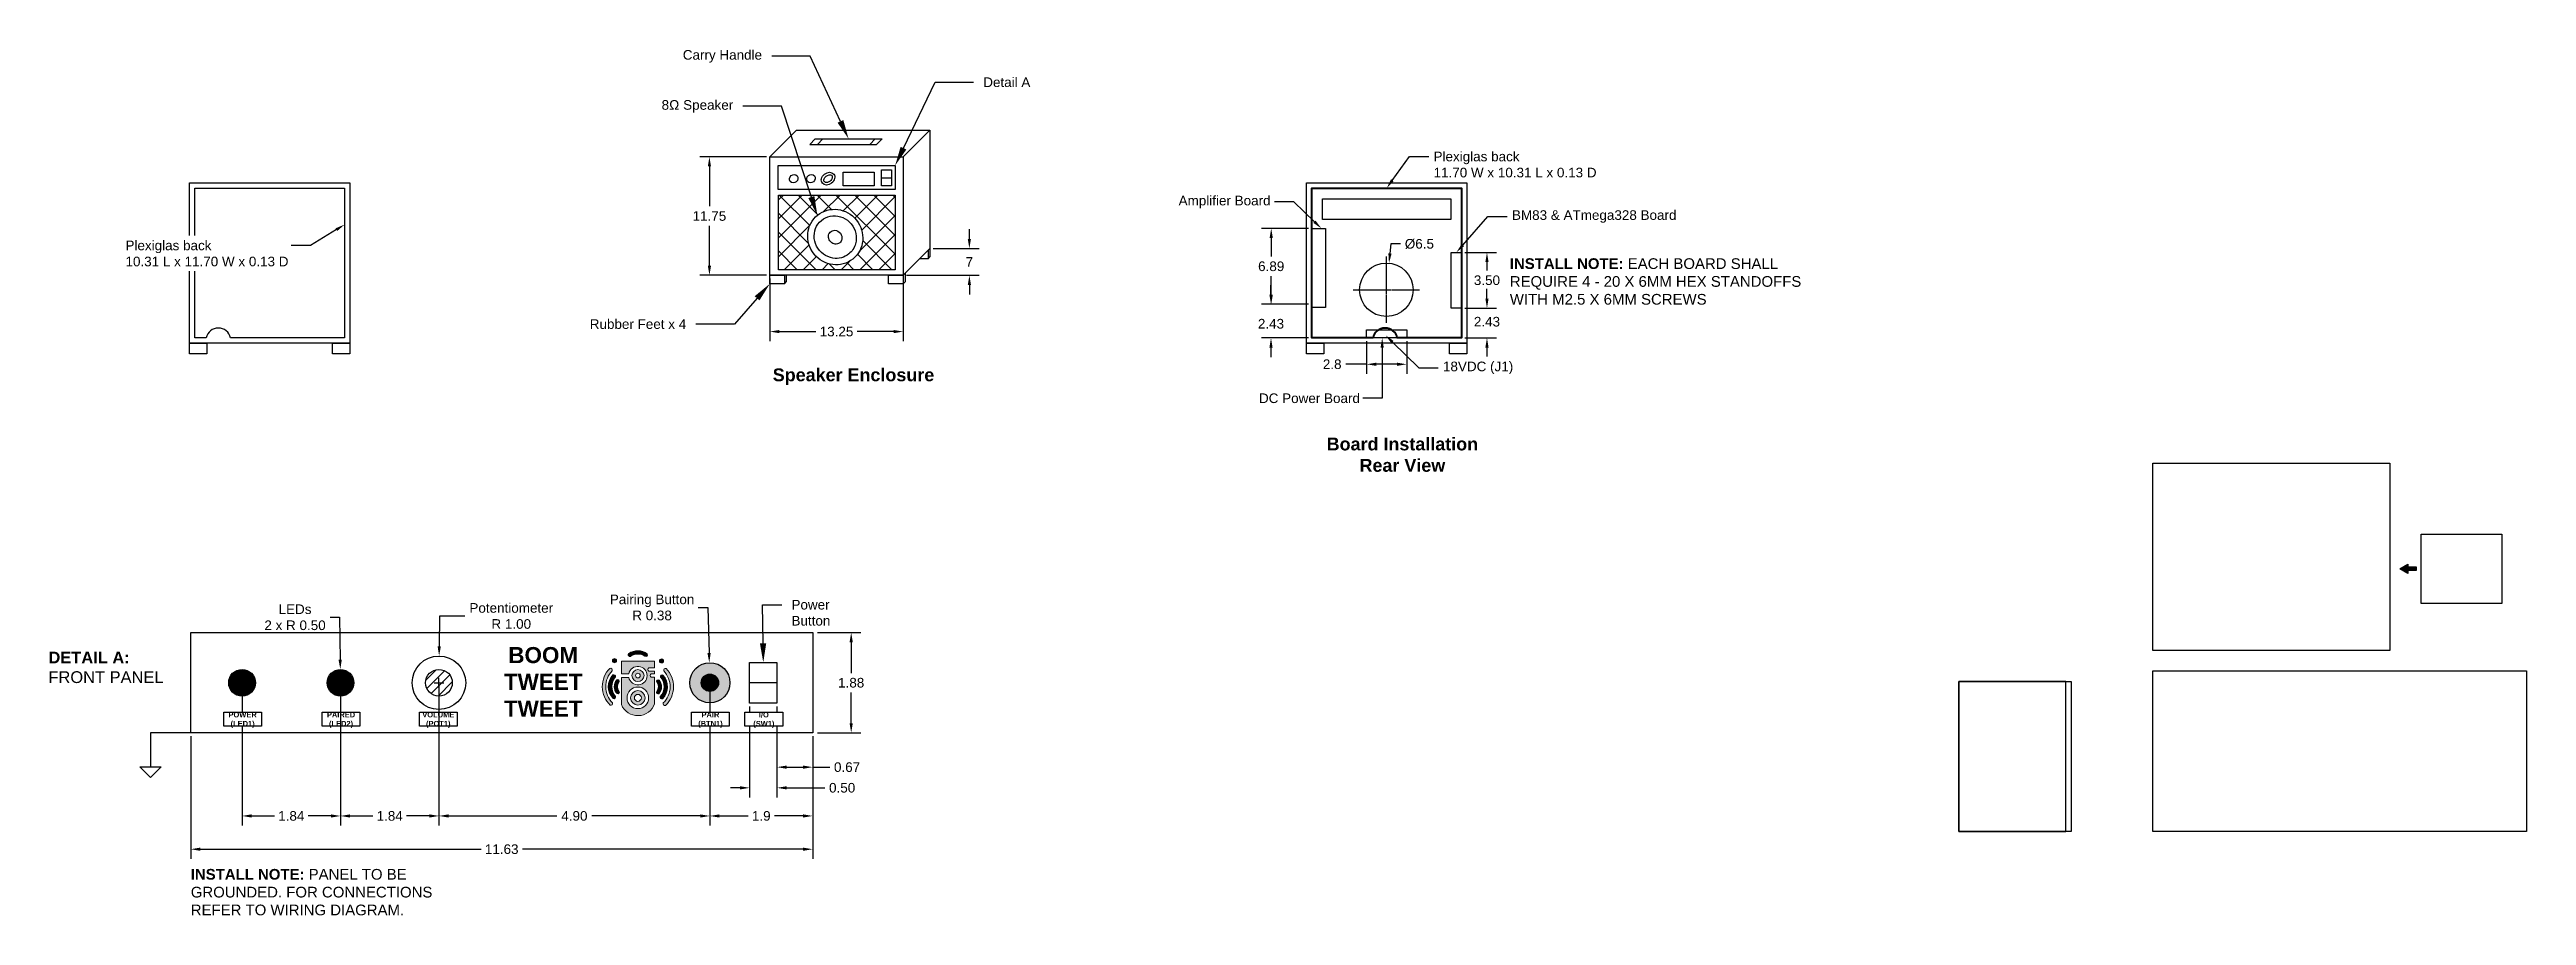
# Model space of a CAD drawing. Header units: inches. Extents: x 1.2 to 47.5, y 3.3 to 19.5.
import ezdxf
from ezdxf import colors
from ezdxf.entities.mleader import LeaderData, LeaderLine
from ezdxf.math import Vec2, Vec3

# ---------------------------------------------------------------- set-up
doc = ezdxf.new("R2010")
doc.units = ezdxf.units.IN
doc.header["$MEASUREMENT"] = 0
doc.linetypes.add('CENTER2', pattern=[1.125, 0.75, -0.125, 0.125, -0.125])
for name, color, linetype, lineweight in [('ARCYLIC OUTLINE', 7, 'Continuous', 40), ('Border', 7, 'Continuous', 25), ('LOGO', 7, 'Continuous', 20)]:
    doc.layers.add(name, color=color, linetype=linetype, lineweight=lineweight)
doc.styles.get("Standard").update_dxf_attribs({"font": 'arial.ttf'})
doc.dimstyles.get("Standard").update_dxf_attribs({"dimtxt": 0.18, "dimasz": 0.18, "dimexe": 0.18, "dimexo": 0.0625, "dimgap": 0.09, "dimtad": 0, "dimtih": 1, "dimtoh": 1, "dimdec": 4, "dimzin": 0, "dimdsep": 46, "dimtxsty": 'Standard', "dimcen": 0.09, "dimadec": 0, "dimazin": 0, "dimtfac": 1, "dimtdec": 4, "dimtofl": 0, "dimtmove": 0, "dimatfit": 3, "dimfxl": 1, "dimtolj": 1, "dimtzin": 0, "dimarcsym": 0})
picture_1 = doc.add_image_def('image1.png', size_in_pixel=(910, 391))
picture_2 = doc.add_image_def('image2.png', size_in_pixel=(914, 723))
picture_3 = doc.add_image_def('image3.png', size_in_pixel=(630, 732))
picture_4 = doc.add_image_def('image4.png', size_in_pixel=(143, 816))
picture_5 = doc.add_image_def('image5.png', size_in_pixel=(1331, 247))
picture_6 = doc.add_image_def('image6.png', size_in_pixel=(692, 921))
picture_7 = doc.add_image_def('image7.png', size_in_pixel=(1273, 259))

msp = doc.modelspace()

# ---------------------------------------------------------------- texts
at = {"attachment_point": 1}
for s, insert, char_height, width in [('{\\fArial|b1|i0|c0|p34;Speaker Enclosure}', (14.69262, 13.52262), 0.24, 3.1189757), ('\\pxqc;{\\fArial|b1|i0|c0|p34;Board Installation\\PRear View}', (25.046, 12.23018), 0.24, 2.8321435), ('{\\fArial|b1|i0|c0|p34;DETAIL A:\\P}FRONT PANEL', (1.15354, 8.22807), 0.22, 2.660432), ('\\pxqc;{\\fArial|b1|i0|c0|p34;BOOM\\PTWEET\\PTWEET}', (9.47008, 8.31374), 0.3, 1.8632363)]:
    msp.add_mtext(s, dxfattribs=dict(at, insert=insert, char_height=char_height, width=width))
at = {"insert": (3.81397, 4.16537), "char_height": 0.2, "attachment_point": 1}
msp.add_mtext_dynamic_manual_height_columns('{\\fArial|b1|i0|c0|p34;INSTALL NOTE:} PANEL TO BE GROUNDED. FOR CONNECTIONS REFER TO WIRING DIAGRAM.  ', width=4.7846959, gutter_width=0.25, heights=[1.12445], dxfattribs=at)

# ---------------------------------------------------------------- blocks, each defined once
blk = doc.blocks.new('*D3')
at = {"layer": 'Border', "color": 0, "lineweight": -2, "transparency": 16777216}
for p, q in [((17.694, 15.763), (18.548, 15.763)), ((18.368, 15.943), (18.368, 16.123)), ((17.194, 15.263), (18.548, 15.263)), ((18.368, 15.083), (18.368, 14.903))]:
    blk.add_line(p, q, dxfattribs=at)
at = {"layer": 'Border', "color": 0, "transparency": 16777216}
for points in [[(18.338, 15.943), (18.398, 15.943), (18.368, 15.763)], [(18.338, 15.083), (18.398, 15.083), (18.368, 15.263)]]:
    blk.add_solid(points, dxfattribs=at)
at = {"layer": 'Defpoints', "color": 0, "transparency": 16777216}
for p in [(17.632, 15.763), (18.368, 15.763), (17.132, 15.263)]:
    blk.add_point(p, dxfattribs=at)
at = {"layer": 'Border', "color": 0, "transparency": 16777216, "insert": (18.368, 15.513), "char_height": 0.18, "attachment_point": 5}
blk.add_mtext('\\A1;7', dxfattribs=at)
blk = doc.blocks.new('A$C42fe1517')
h = blk.add_hatch(color=256)
h.dxf.hatch_style = 1
h.set_gradient(color1=(0, 0, 255), color2=(168, 168, 255), rotation=180)
h.paths.add_polyline_path([(1.48, 3.43, 0.334038), (-1.47, 3.48, 1), (-1.09, 3.11, -0.289215), (1.1, 3.08, 0.882725)])
h = blk.add_hatch(color=256)
h.dxf.hatch_style = 1
h.set_gradient(color1=(0, 0, 255), color2=(168, 168, 255), rotation=180)
h.paths.add_polyline_path([(-4.07, 0.77, 0.637922), (-4.45, 1.15, 0.416247), (-4.41, -4.68, 0.651287), (-4.04, -4.29, -0.416247)])
h = blk.add_hatch(color=256)
h.dxf.hatch_style = 1
h.set_gradient(color1=(0, 0, 255), color2=(168, 168, 255), rotation=180)
h.paths.add_polyline_path([(-3.56, -0.19, 0.575596), (-3.96, 0.12, 0.400758), (-3.92, -3.64, 0.681343), (-3.55, -3.28, -0.381953)])
h = blk.add_hatch(color=256)
h.dxf.hatch_style = 1
h.set_gradient(color1=(0, 0, 255), color2=(168, 168, 255), rotation=180)
h.paths.add_polyline_path([(-3.38, 2.37, 1), (-4.03, 2.37, 1)])
h = blk.add_hatch(color=256)
h.dxf.hatch_style = 1
h.set_gradient(color1=(0, 0, 255), color2=(168, 168, 255), rotation=180)
h.paths.add_polyline_path([(2.64, -0.27), (2.09, -0.27, -0.625251), (2.09, 0.29), (2.64, 0.29), (2.64, 0.68), (1.73, 0.68, -0.625251), (1.73, 1.23), (2.64, 1.23), (2.64, 2.29), (-2.62, 2.29), (-2.62, 0.28), (-1.45, 0.28, -10.372386), (-1.45, -0.28), (-2.62, -0.28), (-2.62, -4.59, 0.690333), (2.64, -4.45)])
h.paths.add_polyline_path([(1.68, -3.52, -1), (-1.71, -3.52, -1)], flags=16)
h.paths.add_polyline_path([(1.13, -3.52, -1), (-1.16, -3.52, -1)], flags=0)
h.paths.add_polyline_path([(0.54, -3.52, -1), (-0.57, -3.52, -1)], flags=0)
h = blk.add_hatch(color=256)
h.dxf.hatch_style = 1
h.set_gradient(color1=(0, 0, 255), color2=(168, 168, 255), rotation=180)
h.paths.add_polyline_path([(0.96, 0, 1), (-0.96, 0, 1)])
h.paths.add_polyline_path([(-0.37, 0, -1), (0.37, 0, -1)], flags=16)
h.paths.add_polyline_path([(-1.16, -3.52, 1), (1.13, -3.52, 1)])
h.paths.add_polyline_path([(0.54, -3.52, -1), (-0.57, -3.52, -1)], flags=16)
h = blk.add_hatch(color=256)
h.dxf.hatch_style = 1
h.set_gradient(color1=(0, 0, 255), color2=(168, 168, 255), rotation=180)
h.paths.add_polyline_path([(4.05, 2.33, 1), (3.4, 2.33, 1)])
h = blk.add_hatch(color=256)
h.dxf.hatch_style = 1
h.set_gradient(color1=(0, 0, 255), color2=(168, 168, 255), rotation=180)
h.paths.add_polyline_path([(3.96, 0.09, 0.575596), (3.56, -0.22, -0.381953), (3.53, -3.31, 0.681343), (3.89, -3.67, 0.400758)])
h = blk.add_hatch(color=256)
h.dxf.hatch_style = 1
h.set_gradient(color1=(0, 0, 255), color2=(168, 168, 255), rotation=180)
h.paths.add_polyline_path([(4.46, 1.12, 0.637922), (4.08, 0.74, -0.416247), (4, -4.33, 0.651287), (4.37, -4.72, 0.416247)])
h = blk.add_hatch(color=256)
h.dxf.hatch_style = 1
h.set_gradient(color1=(122, 175, 255), color2=(158, 197, 255), rotation=180)
h.paths.add_polyline_path([(-2.99, -1.01, 0.759198), (-3.35, -0.67, 0.390035), (-3.31, -2.84, 0.755083), (-2.98, -2.49, -0.351633)])
h = blk.add_hatch(color=256)
h.dxf.hatch_style = 1
h.set_gradient(color1=(122, 175, 255), color2=(158, 197, 255), rotation=180)
h.paths.add_polyline_path([(3.34, -0.7, 0.759198), (2.98, -1.03, -0.351633), (2.96, -2.51, 0.755083), (3.28, -2.87, 0.390035)])
at = {"layer": 'LOGO'}
for points in [[(1.48, 3.43, 0.334038), (-1.47, 3.48, 1), (-1.09, 3.11, -0.289215), (1.1, 3.08, 0.882725)], [(-4.45, 1.15, 0.416247), (-4.41, -4.68, 0.651287), (-4.04, -4.29, -0.416247), (-4.07, 0.77, 0.637922)], [(-3.55, -3.28, -0.381953), (-3.56, -0.19, 0.575596), (-3.96, 0.12, 0.400758), (-3.92, -3.64, 0.681343)], [(3.53, -3.31, 0.381953), (3.56, -0.22, -0.575596), (3.96, 0.09, -0.400758), (3.89, -3.67, -0.681343)], [(4.46, 1.12, -0.416247), (4.37, -4.72, -0.651287), (4, -4.33, 0.416247), (4.08, 0.74, -0.637922)], [(-2.98, -2.49, -0.351633), (-2.99, -1.01, 0.759198), (-3.35, -0.67, 0.390035), (-3.31, -2.84, 0.755083)], [(2.96, -2.51, 0.351633), (2.98, -1.03, -0.759198), (3.34, -0.7, -0.390035), (3.28, -2.87, -0.755083)]]:
    blk.add_lwpolyline(points, format="xyb", close=True, dxfattribs=at)
blk.add_lwpolyline([(1.73, 1.23), (2.64, 1.23), (1.73, 1.23, 0.625251), (1.73, 0.68), (2.64, 0.68), (2.64, 0.29), (2.09, 0.29, 0.625251), (2.09, -0.27), (2.64, -0.27), (2.64, -4.45, -0.690333), (-2.62, -4.59), (-2.62, -0.28), (-1.45, -0.28, 10.372386), (-1.45, 0.28), (-2.62, 0.28), (-2.62, 2.29), (2.64, 2.29), (2.64, 1.23)], format="xyb", dxfattribs=at)
blk.add_lwpolyline([(1.73, 0.68), (2.64, 0.68)], dxfattribs=at)
for centre, radius in [((-3.71, 2.37), 0.323), ((0, 0), 0.956), ((0, 0), 0.372), ((3.73, 2.33), 0.323), ((-0.02, -3.52), 1.7), ((-0.02, -3.52), 1.15), ((-0.02, -3.52), 0.554)]:
    blk.add_circle(centre, radius, dxfattribs=at)
blk = doc.blocks.new('*D4')
at = {"color": 0, "lineweight": -2, "transparency": 16777216}
for p, q in [((3.814, 6.646), (3.814, 4.354)), ((15.439, 6.646), (15.439, 4.354)), ((3.994, 4.534), (9.241, 4.534)), ((15.259, 4.534), (10.012, 4.534))]:
    blk.add_line(p, q, dxfattribs=at)
at = {"color": 0, "transparency": 16777216}
for points in [[(3.994, 4.564), (3.994, 4.504), (3.814, 4.534)], [(15.259, 4.564), (15.259, 4.504), (15.439, 4.534)]]:
    blk.add_solid(points, dxfattribs=at)
at = {"layer": 'Defpoints', "color": 0, "transparency": 16777216}
for p in [(3.814, 6.708), (15.439, 6.708), (15.439, 4.534)]:
    blk.add_point(p, dxfattribs=at)
at = {"color": 0, "transparency": 16777216, "insert": (9.626, 4.534), "char_height": 0.18, "attachment_point": 5}
blk.add_mtext('\\A1;11.63', dxfattribs=at)
blk = doc.blocks.new('*D5')
at = {"color": 0, "lineweight": -2, "transparency": 16777216}
for p, q in [((15.532, 8.583), (16.339, 8.583)), ((16.159, 8.403), (16.159, 7.828)), ((16.159, 6.888), (16.159, 7.464)), ((15.532, 6.708), (16.339, 6.708))]:
    blk.add_line(p, q, dxfattribs=at)
at = {"color": 0, "transparency": 16777216}
for points in [[(16.129, 8.403), (16.189, 8.403), (16.159, 8.583)], [(16.129, 6.888), (16.189, 6.888), (16.159, 6.708)]]:
    blk.add_solid(points, dxfattribs=at)
at = {"layer": 'Defpoints', "color": 0, "transparency": 16777216}
for p in [(15.47, 8.583), (15.47, 6.708), (16.159, 6.708)]:
    blk.add_point(p, dxfattribs=at)
at = {"color": 0, "transparency": 16777216, "insert": (16.159, 7.646), "char_height": 0.18, "attachment_point": 5}
blk.add_mtext('\\A1;1.88', dxfattribs=at)
blk = doc.blocks.new('*D6')
at = {"color": 0, "lineweight": -2, "transparency": 16777216}
for p, q in [((14.771, 7.203), (14.771, 5.888)), ((15.439, 6.646), (15.439, 5.888)), ((14.951, 6.068), (15.259, 6.068)), ((15.439, 6.068), (15.758, 6.068))]:
    blk.add_line(p, q, dxfattribs=at)
at = {"color": 0, "transparency": 16777216}
for points in [[(14.951, 6.098), (14.951, 6.038), (14.771, 6.068)], [(15.259, 6.098), (15.259, 6.038), (15.439, 6.068)]]:
    blk.add_solid(points, dxfattribs=at)
at = {"layer": 'Defpoints', "color": 0, "transparency": 16777216}
for p in [(14.771, 7.266), (15.439, 6.708), (14.771, 6.068)]:
    blk.add_point(p, dxfattribs=at)
at = {"color": 0, "transparency": 16777216, "insert": (16.082, 6.068), "char_height": 0.18, "attachment_point": 5}
blk.add_mtext('\\A1;0.67', dxfattribs=at)
blk = doc.blocks.new('*D7')
at = {"color": 0, "lineweight": -2, "transparency": 16777216}
for p, q in [((14.261, 7.203), (14.261, 5.502)), ((14.771, 7.203), (14.771, 5.502)), ((14.081, 5.682), (13.901, 5.682)), ((14.951, 5.682), (15.667, 5.682))]:
    blk.add_line(p, q, dxfattribs=at)
at = {"color": 0, "transparency": 16777216}
for points in [[(14.081, 5.712), (14.081, 5.652), (14.261, 5.682)], [(14.951, 5.712), (14.951, 5.652), (14.771, 5.682)]]:
    blk.add_solid(points, dxfattribs=at)
at = {"layer": 'Defpoints', "color": 0, "transparency": 16777216}
for p in [(14.261, 7.266), (14.771, 7.266), (14.261, 5.682)]:
    blk.add_point(p, dxfattribs=at)
at = {"color": 0, "transparency": 16777216, "insert": (15.99, 5.682), "char_height": 0.18, "attachment_point": 5}
blk.add_mtext('\\A1;0.50', dxfattribs=at)
blk = doc.blocks.new('*D8')
at = {"color": 0, "lineweight": -2, "transparency": 16777216}
for p, q in [((13.517, 7.583), (13.517, 4.976)), ((15.439, 6.646), (15.439, 4.976)), ((13.697, 5.156), (14.233, 5.156)), ((15.259, 5.156), (14.724, 5.156))]:
    blk.add_line(p, q, dxfattribs=at)
at = {"color": 0, "transparency": 16777216}
for points in [[(13.697, 5.186), (13.697, 5.126), (13.517, 5.156)], [(15.259, 5.186), (15.259, 5.126), (15.439, 5.156)]]:
    blk.add_solid(points, dxfattribs=at)
at = {"layer": 'Defpoints', "color": 0, "transparency": 16777216}
for p in [(13.517, 7.646), (15.439, 6.708), (15.439, 5.156)]:
    blk.add_point(p, dxfattribs=at)
at = {"color": 0, "transparency": 16777216, "insert": (14.478, 5.156), "char_height": 0.18, "attachment_point": 5}
blk.add_mtext('\\A1;1.9', dxfattribs=at)
blk = doc.blocks.new('*D9')
at = {"color": 0, "lineweight": -2, "transparency": 16777216}
for p, q in [((8.453, 7.583), (8.453, 4.976)), ((13.517, 7.583), (13.517, 4.976)), ((8.633, 5.156), (10.658, 5.156)), ((13.337, 5.156), (11.312, 5.156))]:
    blk.add_line(p, q, dxfattribs=at)
at = {"color": 0, "transparency": 16777216}
for points in [[(8.633, 5.186), (8.633, 5.126), (8.453, 5.156)], [(13.337, 5.186), (13.337, 5.126), (13.517, 5.156)]]:
    blk.add_solid(points, dxfattribs=at)
at = {"layer": 'Defpoints', "color": 0, "transparency": 16777216}
for p in [(8.453, 7.646), (13.517, 7.646), (8.453, 5.156)]:
    blk.add_point(p, dxfattribs=at)
at = {"color": 0, "transparency": 16777216, "insert": (10.985, 5.156), "char_height": 0.18, "attachment_point": 5}
blk.add_mtext('\\A1;4.90', dxfattribs=at)
blk = doc.blocks.new('*D10')
at = {"color": 0, "lineweight": -2, "transparency": 16777216}
for p, q in [((4.773, 7.583), (4.773, 4.976)), ((6.613, 7.583), (6.613, 4.976)), ((4.953, 5.156), (5.378, 5.156)), ((6.433, 5.156), (6.008, 5.156))]:
    blk.add_line(p, q, dxfattribs=at)
at = {"color": 0, "transparency": 16777216}
for points in [[(4.953, 5.186), (4.953, 5.126), (4.773, 5.156)], [(6.433, 5.186), (6.433, 5.126), (6.613, 5.156)]]:
    blk.add_solid(points, dxfattribs=at)
at = {"layer": 'Defpoints', "color": 0, "transparency": 16777216}
for p in [(4.773, 7.646), (6.613, 7.646), (4.773, 5.156)]:
    blk.add_point(p, dxfattribs=at)
at = {"color": 0, "transparency": 16777216, "insert": (5.693, 5.156), "char_height": 0.18, "attachment_point": 5}
blk.add_mtext('\\A1;1.84', dxfattribs=at)
blk = doc.blocks.new('*D12')
at = {"color": 0, "lineweight": -2, "transparency": 16777216}
for p, q in [((6.417, 8.87), (6.597, 8.87)), ((6.597, 8.87), (6.607, 8.076)), ((6.523, 7.646), (6.703, 7.646)), ((6.613, 7.556), (6.613, 7.736))]:
    blk.add_line(p, q, dxfattribs=at)
at = {"color": 0, "transparency": 16777216}
blk.add_solid([(6.637, 8.076), (6.577, 8.075), (6.609, 7.896)], dxfattribs=at)
at = {"layer": 'Defpoints', "color": 0, "transparency": 16777216}
for p in [(6.609, 7.896), (6.613, 7.646)]:
    blk.add_point(p, dxfattribs=at)
at = {"color": 0, "transparency": 16777216, "insert": (5.763, 8.87), "char_height": 0.18, "attachment_point": 5}
blk.add_mtext('\\A1;LEDs\\P2 x R 0.50', dxfattribs=at)
blk = doc.blocks.new('*D13')
at = {"color": 0, "lineweight": -2, "transparency": 16777216}
for p, q in [((13.298, 9.054), (13.478, 9.054)), ((13.478, 9.054), (13.502, 8.2)), ((13.427, 7.646), (13.607, 7.646)), ((13.517, 7.556), (13.517, 7.736))]:
    blk.add_line(p, q, dxfattribs=at)
at = {"color": 0, "transparency": 16777216}
blk.add_solid([(13.532, 8.201), (13.472, 8.2), (13.507, 8.02)], dxfattribs=at)
at = {"layer": 'Defpoints', "color": 0, "transparency": 16777216}
for p in [(13.507, 8.02), (13.517, 7.646)]:
    blk.add_point(p, dxfattribs=at)
at = {"color": 0, "transparency": 16777216, "insert": (12.437, 9.054), "char_height": 0.18, "attachment_point": 5}
blk.add_mtext('\\A1;Pairing Button\\PR 0.38', dxfattribs=at)
blk = doc.blocks.new('*D14')
at = {"color": 0, "lineweight": -2, "transparency": 16777216}
for p, q in [((8.463, 8.894), (8.458, 8.326)), ((8.94, 8.894), (8.463, 8.894)), ((8.363, 7.646), (8.543, 7.646)), ((8.453, 7.556), (8.453, 7.736))]:
    blk.add_line(p, q, dxfattribs=at)
at = {"color": 0, "transparency": 16777216}
blk.add_solid([(8.428, 8.326), (8.488, 8.325), (8.457, 8.146)], dxfattribs=at)
at = {"layer": 'Defpoints', "color": 0, "transparency": 16777216}
for p in [(8.457, 8.146), (8.453, 7.646)]:
    blk.add_point(p, dxfattribs=at)
at = {"color": 0, "transparency": 16777216, "insert": (9.805, 8.894), "char_height": 0.18, "attachment_point": 5}
blk.add_mtext('\\A1;Potentiometer\\PR 1.00', dxfattribs=at)
blk = doc.blocks.new('*D552')
at = {"layer": 'Border', "color": 0, "lineweight": -2, "transparency": 16777216}
for p, q in [((14.638, 15.201), (14.638, 14.031)), ((17.132, 15.201), (17.132, 14.031)), ((14.818, 14.211), (15.499, 14.211)), ((16.952, 14.211), (16.27, 14.211))]:
    blk.add_line(p, q, dxfattribs=at)
at = {"layer": 'Border', "color": 0, "transparency": 16777216}
for points in [[(14.818, 14.241), (14.818, 14.181), (14.638, 14.211)], [(16.952, 14.241), (16.952, 14.181), (17.132, 14.211)]]:
    blk.add_solid(points, dxfattribs=at)
at = {"layer": 'Defpoints', "color": 0, "transparency": 16777216}
for p in [(14.638, 15.263), (17.132, 15.263), (17.132, 14.211)]:
    blk.add_point(p, dxfattribs=at)
at = {"layer": 'Border', "color": 0, "transparency": 16777216, "insert": (15.885, 14.211), "char_height": 0.18, "attachment_point": 5}
blk.add_mtext('\\A1;13.25', dxfattribs=at)
blk = doc.blocks.new('*D553')
at = {"layer": 'Border', "color": 0, "lineweight": -2, "transparency": 16777216}
for p, q in [((14.575, 17.478), (13.329, 17.478)), ((13.509, 17.298), (13.509, 16.553)), ((13.509, 15.443), (13.509, 16.189)), ((14.575, 15.263), (13.329, 15.263))]:
    blk.add_line(p, q, dxfattribs=at)
at = {"layer": 'Border', "color": 0, "transparency": 16777216}
for points in [[(13.479, 17.298), (13.539, 17.298), (13.509, 17.478)], [(13.479, 15.443), (13.539, 15.443), (13.509, 15.263)]]:
    blk.add_solid(points, dxfattribs=at)
at = {"layer": 'Defpoints', "color": 0, "transparency": 16777216}
for p in [(13.509, 17.478), (14.638, 17.478), (14.638, 15.263)]:
    blk.add_point(p, dxfattribs=at)
at = {"layer": 'Border', "color": 0, "transparency": 16777216, "insert": (13.509, 16.371), "char_height": 0.18, "attachment_point": 5}
blk.add_mtext('\\A1;11.75', dxfattribs=at)
blk = doc.blocks.new('*D554')
at = {"color": 0, "lineweight": -2, "transparency": 16777216}
for p, q in [((24.006, 14.901), (24.006, 15.081)), ((24.706, 14.721), (23.826, 14.721)), ((24.706, 14.093), (23.826, 14.093)), ((24.006, 13.913), (24.006, 13.733))]:
    blk.add_line(p, q, dxfattribs=at)
at = {"color": 0, "transparency": 16777216}
for points in [[(23.976, 14.901), (24.036, 14.901), (24.006, 14.721)], [(23.976, 13.913), (24.036, 13.913), (24.006, 14.093)]]:
    blk.add_solid(points, dxfattribs=at)
at = {"layer": 'Defpoints', "color": 0, "transparency": 16777216}
for p in [(24.006, 14.721), (24.769, 14.721), (24.769, 14.093)]:
    blk.add_point(p, dxfattribs=at)
at = {"color": 0, "transparency": 16777216, "insert": (24.006, 14.357), "char_height": 0.18, "attachment_point": 5}
blk.add_mtext('\\A1;2.43', dxfattribs=at)
blk = doc.blocks.new('*D555')
at = {"color": 0, "lineweight": -2, "transparency": 16777216}
for p, q in [((24.706, 16.141), (23.83, 16.141)), ((24.01, 15.961), (24.01, 15.613)), ((24.01, 14.901), (24.01, 15.249)), ((24.706, 14.721), (23.83, 14.721))]:
    blk.add_line(p, q, dxfattribs=at)
at = {"color": 0, "transparency": 16777216}
for points in [[(23.98, 15.961), (24.04, 15.961), (24.01, 16.141)], [(23.98, 14.901), (24.04, 14.901), (24.01, 14.721)]]:
    blk.add_solid(points, dxfattribs=at)
at = {"layer": 'Defpoints', "color": 0, "transparency": 16777216}
for p in [(24.01, 16.141), (24.769, 16.141), (24.769, 14.721)]:
    blk.add_point(p, dxfattribs=at)
at = {"color": 0, "transparency": 16777216, "insert": (24.01, 15.431), "char_height": 0.18, "attachment_point": 5}
blk.add_mtext('\\A1;6.89', dxfattribs=at)
blk = doc.blocks.new('*D556')
at = {"color": 0, "lineweight": -2, "transparency": 16777216}
for p, q in [((25.794, 14.03), (25.794, 13.42)), ((26.544, 14.03), (26.544, 13.42)), ((25.794, 13.6), (25.406, 13.6)), ((26.364, 13.6), (25.974, 13.6))]:
    blk.add_line(p, q, dxfattribs=at)
at = {"color": 0, "transparency": 16777216}
for points in [[(25.974, 13.63), (25.974, 13.57), (25.794, 13.6)], [(26.364, 13.63), (26.364, 13.57), (26.544, 13.6)]]:
    blk.add_solid(points, dxfattribs=at)
at = {"layer": 'Defpoints', "color": 0, "transparency": 16777216}
for p in [(25.794, 14.093), (26.544, 14.093), (26.544, 13.6)]:
    blk.add_point(p, dxfattribs=at)
at = {"color": 0, "transparency": 16777216, "insert": (25.15, 13.6), "char_height": 0.18, "attachment_point": 5}
blk.add_mtext('\\A1;2.8', dxfattribs=at)
blk = doc.blocks.new('*D557')
at = {"color": 0, "lineweight": -2, "transparency": 16777216}
for p, q in [((27.631, 15.691), (28.223, 15.691)), ((28.043, 15.511), (28.043, 15.352)), ((28.043, 14.828), (28.043, 14.988)), ((27.631, 14.648), (28.223, 14.648))]:
    blk.add_line(p, q, dxfattribs=at)
at = {"color": 0, "transparency": 16777216}
for points in [[(28.013, 15.511), (28.073, 15.511), (28.043, 15.691)], [(28.013, 14.828), (28.073, 14.828), (28.043, 14.648)]]:
    blk.add_solid(points, dxfattribs=at)
at = {"layer": 'Defpoints', "color": 0, "transparency": 16777216}
for p in [(27.569, 15.691), (27.569, 14.648), (28.043, 14.648)]:
    blk.add_point(p, dxfattribs=at)
at = {"color": 0, "transparency": 16777216, "insert": (28.043, 15.17), "char_height": 0.18, "attachment_point": 5}
blk.add_mtext('\\A1;3.50', dxfattribs=at)
blk = doc.blocks.new('*U558')
at = {"color": 0, "linetype": 'CENTER2', "transparency": 16777216}
for p, q in [((0, 0.1), (0, 0.62)), ((-0.62, 0), (-0.1, 0)), ((0.1, 0), (0.62, 0)), ((0, -0.62), (0, -0.1))]:
    blk.add_line(p, q, dxfattribs=at)
at = {"color": 0, "linetype": 'Continuous', "transparency": 16777216}
for p, q in [((-0.05, 0), (0.05, 0)), ((0, -0.05), (0, 0.05))]:
    blk.add_line(p, q, dxfattribs=at)
blk = doc.blocks.new('*D559')
at = {"color": 0, "lineweight": -2, "transparency": 16777216}
for p, q in [((26.248, 15.849), (26.23, 15.67)), ((26.428, 15.849), (26.248, 15.849)), ((26.073, 14.993), (26.253, 14.993)), ((26.163, 14.903), (26.163, 15.083))]:
    blk.add_line(p, q, dxfattribs=at)
at = {"color": 0, "transparency": 16777216}
blk.add_solid([(26.2, 15.673), (26.26, 15.667), (26.212, 15.49)], dxfattribs=at)
at = {"layer": 'Defpoints', "color": 0, "transparency": 16777216}
for p in [(26.212, 15.49), (26.114, 14.495)]:
    blk.add_point(p, dxfattribs=at)
at = {"color": 0, "transparency": 16777216, "insert": (26.78, 15.849), "char_height": 0.18, "attachment_point": 5}
blk.add_mtext('\\A1;%%C6.5', dxfattribs=at)
blk = doc.blocks.new('*D560')
at = {"color": 0, "lineweight": -2, "transparency": 16777216}
for p, q in [((6.613, 7.583), (6.613, 4.976)), ((8.453, 7.583), (8.453, 4.976)), ((6.793, 5.156), (7.218, 5.156)), ((8.273, 5.156), (7.848, 5.156))]:
    blk.add_line(p, q, dxfattribs=at)
at = {"color": 0, "transparency": 16777216}
for points in [[(6.793, 5.186), (6.793, 5.126), (6.613, 5.156)], [(8.273, 5.186), (8.273, 5.126), (8.453, 5.156)]]:
    blk.add_solid(points, dxfattribs=at)
at = {"layer": 'Defpoints', "color": 0, "transparency": 16777216}
for p in [(6.613, 7.646), (8.453, 7.646), (6.613, 5.156)]:
    blk.add_point(p, dxfattribs=at)
at = {"color": 0, "transparency": 16777216, "insert": (7.533, 5.156), "char_height": 0.18, "attachment_point": 5}
blk.add_mtext('\\A1;1.84', dxfattribs=at)
blk = doc.blocks.new('*D562')
at = {"color": 0, "lineweight": -2, "transparency": 16777216}
for p, q in [((28.043, 14.828), (28.043, 15.008)), ((27.631, 14.648), (28.223, 14.648)), ((27.631, 14.093), (28.223, 14.093)), ((28.043, 13.913), (28.043, 13.733))]:
    blk.add_line(p, q, dxfattribs=at)
at = {"color": 0, "transparency": 16777216}
for points in [[(28.013, 14.828), (28.073, 14.828), (28.043, 14.648)], [(28.013, 13.913), (28.073, 13.913), (28.043, 14.093)]]:
    blk.add_solid(points, dxfattribs=at)
at = {"layer": 'Defpoints', "color": 0, "transparency": 16777216}
for p in [(27.569, 14.648), (28.043, 14.648), (27.569, 14.093)]:
    blk.add_point(p, dxfattribs=at)
at = {"color": 0, "transparency": 16777216, "insert": (28.043, 14.395), "char_height": 0.18, "attachment_point": 5}
blk.add_mtext('\\A1;2.43', dxfattribs=at)

# ---------------------------------------------------------------- dimensions: what is measured, and where the dimension line sits
for base, p1, p2, text, picture, middle in [((24.01011, 16.14063), (24.76859, 14.72107), (24.76859, 16.14063), '6.89', '*D555', (24.01011, 15.43085)), ((16.15947, 6.7081), (15.46955, 8.5831), (15.46955, 6.7081), '1.88', '*D5', (16.15947, 7.6456))]:
    dim = msp.add_linear_dim(base=base, p1=p1, p2=p2, angle=90, text=text, dimstyle='Standard')
    dim.commit()
    dim.dimension.update_dxf_attribs({"geometry": picture, "text_midpoint": middle})
dim = msp.add_linear_dim(base=(24.00594, 14.72107), p1=(24.76859, 14.0929), p2=(24.76859, 14.72107), angle=90, text='2.43', dimstyle='Standard', override={"dimjust": 1})
dim.commit()
dim.dimension.update_dxf_attribs({"geometry": '*D554', "text_midpoint": (24.00594, 14.35698), "dimtype": 160})
for base, p1, p2, text, picture, middle in [((26.54359, 13.59957), (25.79359, 14.0929), (26.54359, 14.0929), '2.8', '*D556', (25.14996, 13.59957)), ((15.43897, 5.15617), (13.5172, 7.6456), (15.43897, 6.7081), '1.9', '*D8', (14.47809, 5.15617)), ((14.26079, 5.68174), (14.77079, 7.2656), (14.26079, 7.2656), '0.50', '*D7', (15.99043, 5.68174)), ((14.77079, 6.06798), (15.43897, 6.7081), (14.77079, 7.2656), '0.67', '*D6', (16.08168, 6.06798)), ((15.43897, 4.53381), (3.81397, 6.7081), (15.43897, 6.7081), '11.63', '*D4', (9.62647, 4.53381))]:
    dim = msp.add_linear_dim(base=base, p1=p1, p2=p2, text=text, dimstyle='Standard')
    dim.commit()
    dim.dimension.update_dxf_attribs({"geometry": picture, "text_midpoint": middle, "dimtype": 160})
for center, mpoint, text, picture, middle in [((6.61259, 7.6456), (6.60934, 7.89558), 'LEDs\\P2 x R 0.50', '*D12', (5.76328, 8.86963)), ((8.4526, 7.6456), (8.45683, 8.14558), 'Potentiometer\\PR 1.00', '*D14', (9.80457, 8.89411)), ((13.5172, 7.6456), (13.50683, 8.02046), 'Pairing Button\\PR 0.38', '*D13', (12.43679, 9.05433))]:
    dim = msp.add_radius_dim(center=center, mpoint=mpoint, text=text, dimstyle='Standard')
    dim.commit()
    dim.dimension.update_dxf_attribs({"geometry": picture, "text_midpoint": middle, "dimtype": 164})
for base, p1, p2, text, picture, middle in [((4.77259, 5.15617), (6.61259, 7.6456), (4.77259, 7.6456), '1.84', '*D10', (5.69259, 5.15617)), ((8.4526, 5.15617), (13.5172, 7.6456), (8.4526, 7.6456), '4.90', '*D9', (10.9849, 5.15617))]:
    dim = msp.add_linear_dim(base=base, p1=p1, p2=p2, text=text, dimstyle='Standard')
    dim.commit()
    dim.dimension.update_dxf_attribs({"geometry": picture, "text_midpoint": middle})
at = {"layer": 'Border'}
for base, p1, p2, text, picture, middle in [((13.50904, 17.47815), (14.63752, 15.26324), (14.63752, 17.47815), '11.75', '*D553', (13.50904, 16.3707)), ((18.36768, 15.76324), (17.13159, 15.26324), (17.63159, 15.76324), '7', '*D3', (18.36768, 15.51324))]:
    dim = msp.add_linear_dim(base=base, p1=p1, p2=p2, angle=90, text=text, dimstyle='Standard', dxfattribs=at)
    dim.commit()
    dim.dimension.update_dxf_attribs({"geometry": picture, "text_midpoint": middle})
dim = msp.add_linear_dim(base=(17.13159, 14.21072), p1=(14.63752, 15.26324), p2=(17.13159, 15.26324), text='13.25', dimstyle='Standard', dxfattribs=at)
dim.commit()
dim.dimension.update_dxf_attribs({"geometry": '*D552', "text_midpoint": (15.88455, 14.21072)})

# ---------------------------------------------------------------- hatches: boundary and pattern name
h = msp.add_hatch()
h.set_pattern_fill('ANSI37', color=256, scale=2)
h.set_pattern_definition([(45, (-17.85159, -14.21072), (-0.1767767, 0.1767767), []), (135, (-17.85159, -14.21072), (-0.1767767, -0.1767767), [])])
h.paths.add_polyline_path([(14.79903, 15.36692), (16.98268, 15.36692), (16.98268, 16.76385), (14.79903, 16.76385)])
edge = h.paths.add_edge_path(flags=16)
edge.add_ellipse((15.86084, 15.97824), major_axis=(-0.32935, 0.41055), ratio=0.96430793, start_angle=0, end_angle=360)
h = msp.add_hatch(color=256)
h.dxf.hatch_style = 1
h.paths.add_polyline_path([(45.40992, 9.81174), (45.25937, 9.81174), (45.25937, 9.86386), (45.10883, 9.77705), (45.25937, 9.69024), (45.25937, 9.74237), (45.40992, 9.74237)])
h = msp.add_hatch(color=3)
h.dxf.hatch_style = 1
h.paths.add_polyline_path([(4.52259, 7.6456, 1), (5.02259, 7.6456, 1)])
h = msp.add_hatch(color=5)
h.dxf.hatch_style = 1
h.paths.add_polyline_path([(6.36259, 7.6456, 1), (6.86259, 7.6456, 1)])
h = msp.add_hatch()
h.set_pattern_fill('ANSI31', color=256)
h.set_pattern_definition([(45, (3.51592, 0), (-0.0883883, 0.0883883), [])])
h.paths.add_polyline_path([(8.7026, 7.6456, 1), (8.2026, 7.6456, 1)])
h = msp.add_hatch(color=256)
h.dxf.hatch_style = 1
h.paths.add_polyline_path([(13.1422, 7.6456, 1), (13.8922, 7.6456, 1)])
h.paths.add_polyline_path([(13.67904, 7.6456, -1), (13.35536, 7.6456, -1)], flags=0)
h.paths.add_polyline_path([(13.35536, 7.6456, 1), (13.67904, 7.6456, 1)], flags=16)
h = msp.add_hatch(color=1)
h.dxf.hatch_style = 1
h.paths.add_polyline_path([(13.35536, 7.6456, 1), (13.67904, 7.6456, 1)])

# ---------------------------------------------------------------- linework, layer by layer
for points in [[(14.63752, 17.47815), (15.13752, 17.97815)], [(15.13752, 17.97815), (17.63159, 17.97815), (17.63159, 15.76324)], [(15.38305, 17.70851), (15.48439, 17.81451)], [(15.38305, 17.70851), (16.63445, 17.70851)], [(15.48439, 17.81451), (16.73579, 17.81451)], [(15.52981, 17.70851), (15.63115, 17.81451)], [(16.50512, 17.70851), (16.60646, 17.81451)], [(16.63445, 17.70851), (16.73579, 17.81451)], [(17.13159, 17.47815), (17.63159, 17.97815)], [(16.72797, 17.0856), (16.91036, 17.0856)], [(17.13159, 15.26324), (17.63159, 15.76324)], [(17.63159, 15.76324), (17.63159, 15.6064)], [(17.16652, 15.29818), (17.16652, 15.14134)], [(17.59665, 15.72831), (17.59665, 15.56928), (17.43762, 15.56928)], [(17.59665, 15.56928), (17.63159, 15.6064)], [(14.91133, 15.10422), (14.94627, 15.14134)], [(14.94627, 15.26324), (14.94627, 15.14134)], [(17.13159, 15.10422), (17.16652, 15.14134)], [(14.77079, 7.6456), (14.26079, 7.6456)], [(36.86073, 4.86685), (38.86073, 4.86685), (38.86073, 7.66685), (36.86073, 7.66685), (36.86073, 4.86685)], [(3.81397, 6.7081), (3.05906, 6.7081), (3.05906, 6.07593)]]:
    msp.add_lwpolyline(points)
for points in [[(14.63752, 17.47815), (17.13159, 17.47815), (17.13159, 15.26324), (14.63752, 15.26324)], [(14.79349, 17.31616), (16.98051, 17.31616), (16.98051, 16.86767), (14.79349, 16.86767)], [(16.0113, 17.18902), (16.59064, 17.18902), (16.59064, 16.93569), (16.0113, 16.93569)], [(16.72797, 17.23551), (16.91036, 17.23551), (16.91036, 16.93569), (16.72797, 16.93569)], [(3.78866, 16.9929), (6.78866, 16.9929), (6.78866, 13.9929), (3.78866, 13.9929)], [(14.79903, 16.76385), (16.98268, 16.76385), (16.98268, 15.36692), (14.79903, 15.36692)], [(24.66859, 16.9929), (27.66859, 16.9929), (27.66859, 13.9929), (24.66859, 13.9929)], [(24.76859, 16.8929), (27.56859, 16.8929), (27.56859, 14.0929), (24.76859, 14.0929)], [(24.96859, 16.6929), (27.36859, 16.6929), (27.36859, 16.30749), (24.96859, 16.30749)], [(24.76859, 16.14063), (25.02751, 16.14063), (25.02751, 14.66313), (24.76859, 14.66313)], [(27.56859, 15.69146), (27.56859, 14.64806), (27.37496, 14.64806), (27.37496, 15.69146)], [(14.63752, 15.26324), (14.91133, 15.26324), (14.91133, 15.10422), (14.63752, 15.10422)], [(16.85778, 15.26324), (17.13159, 15.26324), (17.13159, 15.10422), (16.85778, 15.10422)], [(24.66859, 13.9929), (24.99567, 13.9929), (24.99567, 13.7928), (24.66859, 13.7928)], [(27.3415, 13.9929), (27.66859, 13.9929), (27.66859, 13.7928), (27.3415, 13.7928)], [(45.25937, 9.69024), (45.10883, 9.77705), (45.25937, 9.86386), (45.25937, 9.81174), (45.40992, 9.81174), (45.40992, 9.74237), (45.25937, 9.74237)], [(3.81397, 8.5831), (15.43897, 8.5831), (15.43897, 6.7081), (3.81397, 6.7081)], [(14.26079, 8.0256), (14.77079, 8.0256), (14.77079, 7.2656), (14.26079, 7.2656)], [(3.25906, 6.07593), (3.05906, 5.87593), (2.85906, 6.07593), (3.05906, 6.07593)]]:
    msp.add_lwpolyline(points, close=True)
msp.add_lwpolyline([(4.10302, 14.0929), (3.88866, 14.0929), (3.88866, 16.8929), (6.68866, 16.8929), (6.68866, 14.0929), (4.55695, 14.0929, 0.81254274)], format="xyb", close=True)
for centre, radius in [((26.16317, 14.99293), 0.5), ((4.77259, 7.6456), 0.25), ((6.61259, 7.6456), 0.25), ((8.4526, 7.6456), 0.5), ((8.4526, 7.6456), 0.25), ((13.5172, 7.6456), 0.375), ((13.5172, 7.6456), 0.16184)]:
    msp.add_circle(centre, radius)
for centre, major_axis, ratio, start_param, end_param in [((15.08511, 17.07022), (-0.06442, -0.05168), 0.90272989, -17.27875959, -10.99557429), ((15.40585, 17.07022), (-0.06442, -0.05168), 0.90272989, -17.27875959, -10.99557429), ((15.72688, 17.07022), (0.10723, 0.08603), 0.77782002, -14.13716694, -7.85398163), ((15.86084, 15.97824), (-0.32935, 0.41055), 0.96430793, -9.42477796, -3.14159265)]:
    msp.add_ellipse(centre, major_axis=major_axis, ratio=ratio, start_param=start_param, end_param=end_param)
for points, knots in [([(15.76391, 17.02406), (15.78372, 17.03996), (15.79801, 17.06204), (15.81219, 17.11566), (15.80078, 17.13431), (15.74354, 17.14712), (15.69103, 17.12657), (15.64545, 17.06208), (15.64529, 17.03237), (15.66343, 17.00296), (15.68518, 16.99303), (15.73294, 17.00446), (15.74967, 17.01264), (15.76391, 17.02406)], [-14.13716694, -14.13716694, -14.13716694, -14.13716694, -13.37752775, -13.37752775, -12.00983017, -12.00983017, -10.64213258, -10.64213258, -9.52087879, -9.52087879, -8.39962499, -8.39962499, -7.85398163, -7.85398163, -7.85398163, -7.85398163]), ([(16.1147, 15.66179), (16.17502, 15.71018), (16.21969, 15.77799), (16.27486, 15.97659), (16.24449, 16.11997), (16.07654, 16.32597), (15.94233, 16.38449), (15.68933, 16.367), (15.57348, 16.29282), (15.45345, 16.07296), (15.45151, 15.92873), (15.57092, 15.69216), (15.69049, 15.60473), (15.92422, 15.56785), (16.03371, 15.59682), (16.1147, 15.66179)], [-9.42477796, -9.42477796, -9.42477796, -9.42477796, -8.81818104, -8.81818104, -7.8457652, -7.8457652, -6.87334936, -6.87334936, -5.90093352, -5.90093352, -4.92851769, -4.92851769, -3.95610185, -3.95610185, -3.14159265, -3.14159265, -3.14159265, -3.14159265]), ([(15.94429, 15.87145), (15.96298, 15.88644), (15.9782, 15.91066), (15.99044, 15.96852), (15.98048, 16.01721), (15.93389, 16.07938), (15.89066, 16.10168), (15.81969, 16.10713), (15.78659, 16.09244), (15.74656, 16.04928), (15.73658, 16.02548), (15.73393, 15.96401), (15.74231, 15.93322), (15.7798, 15.88191), (15.81079, 15.86033), (15.86659, 15.84375), (15.89561, 15.84642), (15.9291, 15.86088), (15.93731, 15.86585), (15.94429, 15.87145)], [-9.42477796, -9.42477796, -9.42477796, -9.42477796, -8.76033228, -8.76033228, -7.88545821, -7.88545821, -7.01058414, -7.01058414, -6.13571007, -6.13571007, -5.45121835, -5.45121835, -4.76672663, -4.76672663, -4.08223492, -4.08223492, -3.3977432, -3.3977432, -3.14159265, -3.14159265, -3.14159265, -3.14159265])]:
    msp.add_open_spline(points, degree=3, knots=knots)

# ---------------------------------------------------------------- block references
at = {"xscale": 0.1181102362204724, "yscale": 0.1181102362204724, "zscale": 0.1181102362204724}
msp.add_blockref('A$C42fe1517', (12.17334, 7.77969), dxfattribs=at)

msp.set_redraw_order([(e.dxf.handle, doc.entitydb.next_handle()) for e in msp.query("TEXT MTEXT ATTDEF DIMENSION ARC_DIMENSION")])  # texts and dimensions are drawn at this point

# ---------------------------------------------------------------- pictures from other files: only their frames are drawn
image = msp.add_image(picture_4, insert=(24.76859, 14.66313), size_in_units=(0.25892, 1.4775))
image.dxf.flags = 7
image = msp.add_image(picture_5, insert=(27.37496, 15.69146), size_in_units=(1.0434, 0.19363), rotation=-90)
image.dxf.flags = 7
image = msp.add_image(picture_7, insert=(25.79359, 14.0929), size_in_units=(0.75, 0.15259))
image.dxf.flags = 7
image = msp.add_image(picture_2, insert=(40.49245, 8.24891), size_in_units=(4.42462, 3.5))
image.dxf.flags = 7
image = msp.add_image(picture_3, insert=(45.50418, 10.42705), size_in_units=(1.3, 1.51048), rotation=-90)
image.dxf.flags = 7
image = msp.add_image(picture_6, insert=(36.86073, 4.86685), size_in_units=(2.1038, 2.8))
image.dxf.flags = 7
image = msp.add_image(picture_1, insert=(40.49245, 4.86685), size_in_units=(6.98137, 2.99969))
image.dxf.flags = 7

# ---------------------------------------------------------------- leaders
ml = msp.add_multileader_mtext('Standard')
ml.set_content('Carry Handle', color=256)
ml.set_leader_properties()
ml.build(insert=Vec2(0, 0))
ml.multileader.update_dxf_attribs({"dogleg_length": 0.36, "arrow_head_size": 0.36})
ctx = ml.context
ctx.base_point, ctx.char_height, ctx.arrow_head_size, ctx.landing_gap_size, ctx.plane_origin = Vec3(12.8541, 19.35802), 0.18, 0.36, 0.18, Vec3(17.11673, 18.99261)
ctx.text_align_type = 2
notes = []
notes.append((ctx, [(1, (1, 1, 0), (15.39251, 19.35802), (-1, 0), 0.72, [(0, [(16.11009, 17.81451)], 0, [])])]))
ctx.mtext.insert, ctx.mtext.alignment, ctx.mtext.flow_direction = Vec3(14.49251, 19.47448), 3, 5
ml = msp.add_multileader_mtext('Standard')
ml.set_content('8Ω Speaker', color=256)
ml.set_leader_properties()
ml.build(insert=Vec2(0, 0))
ml.multileader.update_dxf_attribs({"dogleg_length": 0.36, "arrow_head_size": 0.36})
ctx = ml.context
ctx.base_point, ctx.char_height, ctx.arrow_head_size, ctx.landing_gap_size, ctx.plane_origin = Vec3(12.44173, 18.4234), 0.18, 0.36, 0.18, Vec3(15.52678, 16.38497)
ctx.text_align_type = 2
notes.append((ctx, [(1, (1, 1, 0), (14.85442, 18.4234), (-1, 0), 0.72, [(0, [(15.52678, 16.38497)], 0, [])])]))
ctx.mtext.insert, ctx.mtext.alignment, ctx.mtext.flow_direction = Vec3(13.95442, 18.53839), 3, 5
ml = msp.add_multileader_mtext('Standard')
ml.set_content('Detail A', color=256)
ml.set_leader_properties()
ml.build(insert=Vec2(0, 0))
ml.multileader.update_dxf_attribs({"dogleg_length": 0.36, "arrow_head_size": 0.36})
ctx = ml.context
ctx.base_point, ctx.char_height, ctx.arrow_head_size, ctx.landing_gap_size, ctx.plane_origin = Vec3(18.4475, 18.87176), 0.18, 0.36, 0.18, Vec3(16.98051, 17.31616)
notes.append((ctx, [(0, (1, 1, 0), (17.7275, 18.87176), (1, 0), 0.72, [(0, [(16.98051, 17.31616)], 0, [])])]))
ctx.mtext.insert, ctx.mtext.flow_direction = Vec3(18.6275, 18.96323), 5
ml = msp.add_multileader_mtext('Standard')
ml.set_content('Rubber Feet x 4', color=256)
ml.set_leader_properties()
ml.build(insert=Vec2(0, 0))
ml.multileader.update_dxf_attribs({"dogleg_length": 0.36, "arrow_head_size": 0.36})
ctx = ml.context
ctx.base_point, ctx.char_height, ctx.arrow_head_size, ctx.landing_gap_size, ctx.plane_origin = Vec3(11.12404, 14.3498), 0.18, 0.36, 0.18, Vec3(14.63752, 15.10422)
ctx.text_align_type = 2
notes.append((ctx, [(1, (1, 1, 0), (13.97519, 14.3498), (-1, 0), 0.72, [(0, [(14.63752, 15.10422)], 0, [])])]))
ctx.mtext.insert, ctx.mtext.width, ctx.mtext.alignment, ctx.mtext.flow_direction = Vec3(13.07519, 14.44128), 3.9963718, 3, 5
ml = msp.add_multileader_mtext('Standard')
ml.set_content('Power \\PButton', color=256)
ml.set_leader_properties()
ml.build(insert=Vec2(0, 0))
ml.multileader.update_dxf_attribs({"dogleg_length": 0.36, "arrow_head_size": 0.36})
ctx = ml.context
ctx.base_point, ctx.char_height, ctx.arrow_head_size, ctx.landing_gap_size, ctx.plane_origin = Vec3(14.86275, 9.10408), 0.18, 0.36, 0.18, Vec3(14.51579, 8.0256)
notes.append((ctx, [(0, (1, 1, 0), (14.50275, 9.10408), (1, 0), 0.36, [(0, [(14.51579, 8.0256)], 0, [])])]))
ctx.mtext.insert, ctx.mtext.flow_direction = Vec3(15.04275, 9.19556), 5
for ctx, leaders in notes:
    for number, flags, end, landing, length, lines in leaders:
        leader = LeaderData()
        leader.index, (leader.has_last_leader_line, leader.has_dogleg_vector, leader.attachment_direction) = number, flags
        leader.last_leader_point, leader.dogleg_vector, leader.dogleg_length = Vec3(end), Vec3(landing), length
        for number, points, colour, breaks in lines:
            line = LeaderLine()
            line.index, line.vertices, line.color, line.breaks = number, Vec3.list(points), colors.encode_raw_color(colour), breaks
            leader.lines.append(line)
        ctx.leaders.append(leader)

# ---------------------------------------------------------------- next in the draw order: texts
at = {"char_height": 0.1, "attachment_point": 1, "bg_fill": 19, "box_fill_scale": 1, "bg_fill_color": 256, "bg_fill_transparency": 0}
for s, insert in [('\\pxqc;{\\fArial|b1|i0|c0|p34;POWER\\P(LED1)}', (4.43026, 7.09883)), ('\\pxqc;{\\fArial|b1|i0|c0|p34;PAIRED\\P(LED2)}', (6.27027, 7.09883)), ('\\pxqc;{\\fArial|b1|i0|c0|p34;VOLUME\\P(POT1)}', (8.0882, 7.09883)), ('\\pxqc;{\\fArial|b1|i0|c0|p34;PAIR\\P(BTN1)}', (13.17487, 7.09883)), ('\\pxqc;{\\fArial|b1|i0|c0|p34;I/O\\P(SW1)}', (14.17347, 7.09883))]:
    msp.add_mtext_dynamic_manual_height_columns(s, width=0.7058202, gutter_width=0.25, heights=[0], dxfattribs=dict(at, insert=insert))

# ---------------------------------------------------------------- next in the draw order: leaders
ml = msp.add_multileader_mtext('Standard')
ml.set_content('Plexiglas back\\P11.70 W x 10.31 L x 0.13 D', color=256)
ml.set_leader_properties()
ml.build(insert=Vec2(0, 0))
ml.multileader.update_dxf_attribs({"dogleg_length": 0.36, "arrow_head_size": 0.18})
ctx = ml.context
ctx.base_point, ctx.char_height, ctx.arrow_head_size, ctx.landing_gap_size, ctx.plane_origin = Vec3(26.95485, 17.48256), 0.18, 0.18, 0.09, Vec3(26.16859, 16.8929)
notes = []
notes.append((ctx, [(0, (1, 1, 0), (26.59485, 17.48256), (1, 0), 0.36, [(0, [(26.16859, 16.8929)], 0, [])])]))
ctx.mtext.insert, ctx.mtext.flow_direction = Vec3(27.04485, 17.57416), 5
ctx.mtext.has_bg_fill, ctx.mtext.bg_color, ctx.mtext.bg_scale_factor, ctx.mtext.bg_transparency, ctx.mtext.use_window_bg_color = 1, -1027028792, 1.5, 0, 1
ml = msp.add_multileader_mtext('Standard')
ml.set_content('Amplifier Board', color=256)
ml.set_leader_properties()
ml.build(insert=Vec2(0, 0))
ml.multileader.update_dxf_attribs({"dogleg_length": 0.36, "arrow_head_size": 0.18})
ctx = ml.context
ctx.base_point, ctx.char_height, ctx.arrow_head_size, ctx.landing_gap_size, ctx.plane_origin = Vec3(22.18922, 16.63558), 0.18, 0.18, 0.09, Vec3(25.30525, 14.62936)
notes.append((ctx, [(1, (1, 1, 0), (24.43001, 16.63558), (-1, 0), 0.36, [(0, [(24.94746, 16.14063)], 0, [])])]))
ctx.mtext.insert, ctx.mtext.flow_direction = Vec3(22.27922, 16.75057), 5
ctx.mtext.has_bg_fill, ctx.mtext.bg_color, ctx.mtext.bg_scale_factor, ctx.mtext.bg_transparency, ctx.mtext.use_window_bg_color = 1, -1027028792, 1.5, 0, 1
ml = msp.add_multileader_mtext('Standard')
ml.set_content('Plexiglas back\\P10.31 L x 11.70 W x 0.13 D', color=256)
ml.set_leader_properties()
ml.build(insert=Vec2(0, 0))
ml.multileader.update_dxf_attribs({"dogleg_length": 0.36, "arrow_head_size": 0.18})
ctx = ml.context
ctx.base_point, ctx.char_height, ctx.arrow_head_size, ctx.landing_gap_size, ctx.plane_origin = Vec3(2.50383, 15.82005), 0.18, 0.18, 0.09, Vec3(6.68866, 16.21048)
notes.append((ctx, [(1, (1, 1, 0), (6.05029, 15.82005), (-1, 0), 0.36, [(0, [(6.68866, 16.21048)], 0, [])])]))
ctx.mtext.insert, ctx.mtext.flow_direction = Vec3(2.59383, 15.91165), 5
ctx.mtext.has_bg_fill, ctx.mtext.bg_color, ctx.mtext.bg_scale_factor, ctx.mtext.bg_transparency, ctx.mtext.use_window_bg_color = 1, -1027028792, 1.5, 0, 1
for ctx, leaders in notes:
    for number, flags, end, landing, length, lines in leaders:
        leader = LeaderData()
        leader.index, (leader.has_last_leader_line, leader.has_dogleg_vector, leader.attachment_direction) = number, flags
        leader.last_leader_point, leader.dogleg_vector, leader.dogleg_length = Vec3(end), Vec3(landing), length
        for number, points, colour, breaks in lines:
            line = LeaderLine()
            line.index, line.vertices, line.color, line.breaks = number, Vec3.list(points), colors.encode_raw_color(colour), breaks
            leader.lines.append(line)
        ctx.leaders.append(leader)

# ---------------------------------------------------------------- next in the draw order: linework, layer by layer
for points in [[(3.78866, 13.9929), (4.11575, 13.9929), (4.11575, 13.7928), (3.78866, 13.7928)], [(6.46158, 13.9929), (6.78866, 13.9929), (6.78866, 13.7928), (6.46158, 13.7928)]]:
    msp.add_lwpolyline(points, close=True)

# ---------------------------------------------------------------- next in the draw order: block references
at = {"linetype": 'CENTER2'}
msp.add_blockref('*U558', (26.16317, 14.99293), dxfattribs=at)

# ---------------------------------------------------------------- next in the draw order: dimensions: what is measured, and where the dimension line sits
dim = msp.add_diameter_dim_2p(p1=(26.1139, 14.49536), p2=(26.21245, 15.49049), text='%%C6.5', dimstyle='Standard')
dim.commit()
dim.dimension.update_dxf_attribs({"geometry": '*D559', "text_midpoint": (26.78038, 15.84874)})
dim = msp.add_linear_dim(base=(28.04323, 14.64806), p1=(27.56859, 15.69146), p2=(27.56859, 14.64806), angle=270, text='3.50', dimstyle='Standard')
dim.commit()
dim.dimension.update_dxf_attribs({"geometry": '*D557', "text_midpoint": (28.04323, 15.16976)})
dim = msp.add_linear_dim(base=(28.04323, 14.64806), p1=(27.56859, 14.0929), p2=(27.56859, 14.64806), angle=90, text='2.43', dimstyle='Standard', override={"dimjust": 1})
dim.commit()
dim.dimension.update_dxf_attribs({"geometry": '*D562', "text_midpoint": (28.04323, 14.39479), "dimtype": 160})
dim = msp.add_linear_dim(base=(6.61259, 5.15617), p1=(8.4526, 7.6456), p2=(6.61259, 7.6456), text='1.84', dimstyle='Standard')
dim.commit()
dim.dimension.update_dxf_attribs({"geometry": '*D560', "text_midpoint": (7.5326, 5.15617)})

# ---------------------------------------------------------------- next in the draw order: leaders
ml = msp.add_multileader_mtext('Standard')
ml.set_content('BM83 & ATmega328 Board', color=256)
ml.set_leader_properties()
ml.build(insert=Vec2(0, 0))
ml.multileader.update_dxf_attribs({"dogleg_length": 0.36, "arrow_head_size": 0.18})
ctx = ml.context
ctx.base_point, ctx.char_height, ctx.arrow_head_size, ctx.landing_gap_size, ctx.plane_origin = Vec3(28.42065, 16.36285), 0.18, 0.18, 0.09, Vec3(28.20704, 16.07942)
notes = []
notes.append((ctx, [(0, (1, 1, 0), (28.06065, 16.36285), (1, 0), 0.36, [(0, [(27.47177, 15.69146)], 0, [])])]))
ctx.mtext.insert, ctx.mtext.flow_direction = Vec3(28.51065, 16.47931), 5
ctx.mtext.has_bg_fill, ctx.mtext.bg_color, ctx.mtext.bg_scale_factor, ctx.mtext.bg_transparency, ctx.mtext.use_window_bg_color = 1, -1027028792, 1.5, 0, 1
ml = msp.add_multileader_mtext('Standard')
ml.set_content('18VDC (J1)', color=256)
ml.set_leader_properties()
ml.build(insert=Vec2(0, 0))
ml.multileader.update_dxf_attribs({"dogleg_length": 0.36, "arrow_head_size": 0.18})
ctx = ml.context
ctx.base_point, ctx.char_height, ctx.arrow_head_size, ctx.landing_gap_size, ctx.plane_origin = Vec3(27.13059, 13.53341), 0.18, 0.18, 0.09, Vec3(29.03006, 14.66467)
notes.append((ctx, [(0, (1, 1, 0), (26.77059, 13.53341), (1, 0), 0.36, [(0, [(26.14885, 14.14009)], 0, [])])]))
ctx.mtext.insert, ctx.mtext.flow_direction = Vec3(27.22059, 13.64987), 5
ctx.mtext.has_bg_fill, ctx.mtext.bg_color, ctx.mtext.bg_scale_factor, ctx.mtext.bg_transparency, ctx.mtext.use_window_bg_color = 1, -1027028792, 1.5, 0, 1
for ctx, leaders in notes:
    for number, flags, end, landing, length, lines in leaders:
        leader = LeaderData()
        leader.index, (leader.has_last_leader_line, leader.has_dogleg_vector, leader.attachment_direction) = number, flags
        leader.last_leader_point, leader.dogleg_vector, leader.dogleg_length = Vec3(end), Vec3(landing), length
        for number, points, colour, breaks in lines:
            line = LeaderLine()
            line.index, line.vertices, line.color, line.breaks = number, Vec3.list(points), colors.encode_raw_color(colour), breaks
            leader.lines.append(line)
        ctx.leaders.append(leader)

# ---------------------------------------------------------------- next in the draw order: linework, layer by layer
at = {"layer": 'ARCYLIC OUTLINE'}
msp.add_lwpolyline([(25.91298, 14.0929), (24.76859, 14.0929), (24.76859, 16.8929), (27.56859, 16.8929), (27.56859, 14.0929), (26.36692, 14.0929, 0.81254274)], format="xyb", close=True, dxfattribs=at)

# ---------------------------------------------------------------- next in the draw order: texts
at = {"insert": (28.47042, 15.58175), "char_height": 0.2, "width": 5.6691122, "attachment_point": 1}
msp.add_mtext('{\\fArial|b1|i0|c0|p34;INSTALL NOTE:} EACH BOARD SHALL REQUIRE 4 - 20 X 6MM HEX STANDOFFS WITH M2.5 X 6MM SCREWS ', dxfattribs=at)

# ---------------------------------------------------------------- next in the draw order: leaders
ml = msp.add_multileader_mtext('Standard')
ml.set_content('DC Power Board', color=256)
ml.set_leader_properties()
ml.build(insert=Vec2(0, 0))
ml.multileader.update_dxf_attribs({"dogleg_length": 0.36, "arrow_head_size": 0.18})
ctx = ml.context
ctx.base_point, ctx.char_height, ctx.arrow_head_size, ctx.landing_gap_size, ctx.plane_origin = Vec3(23.69204, 12.96376), 0.18, 0.18, 0.09, Vec3(27.08068, 11.40931)
notes = []
notes.append((ctx, [(1, (1, 1, 0), (26.08116, 12.96376), (-1, 0), 0.36, [(0, [(26.08494, 14.0929)], 0, [])])]))
ctx.mtext.insert, ctx.mtext.flow_direction = Vec3(23.78204, 13.0553), 5
ctx.mtext.has_bg_fill, ctx.mtext.bg_color, ctx.mtext.bg_scale_factor, ctx.mtext.bg_transparency, ctx.mtext.use_window_bg_color = 1, -1027028792, 1.5, 0, 1
for ctx, leaders in notes:
    for number, flags, end, landing, length, lines in leaders:
        leader = LeaderData()
        leader.index, (leader.has_last_leader_line, leader.has_dogleg_vector, leader.attachment_direction) = number, flags
        leader.last_leader_point, leader.dogleg_vector, leader.dogleg_length = Vec3(end), Vec3(landing), length
        for number, points, colour, breaks in lines:
            line = LeaderLine()
            line.index, line.vertices, line.color, line.breaks = number, Vec3.list(points), colors.encode_raw_color(colour), breaks
            leader.lines.append(line)
        ctx.leaders.append(leader)

doc.saveas('drawing.dxf')
